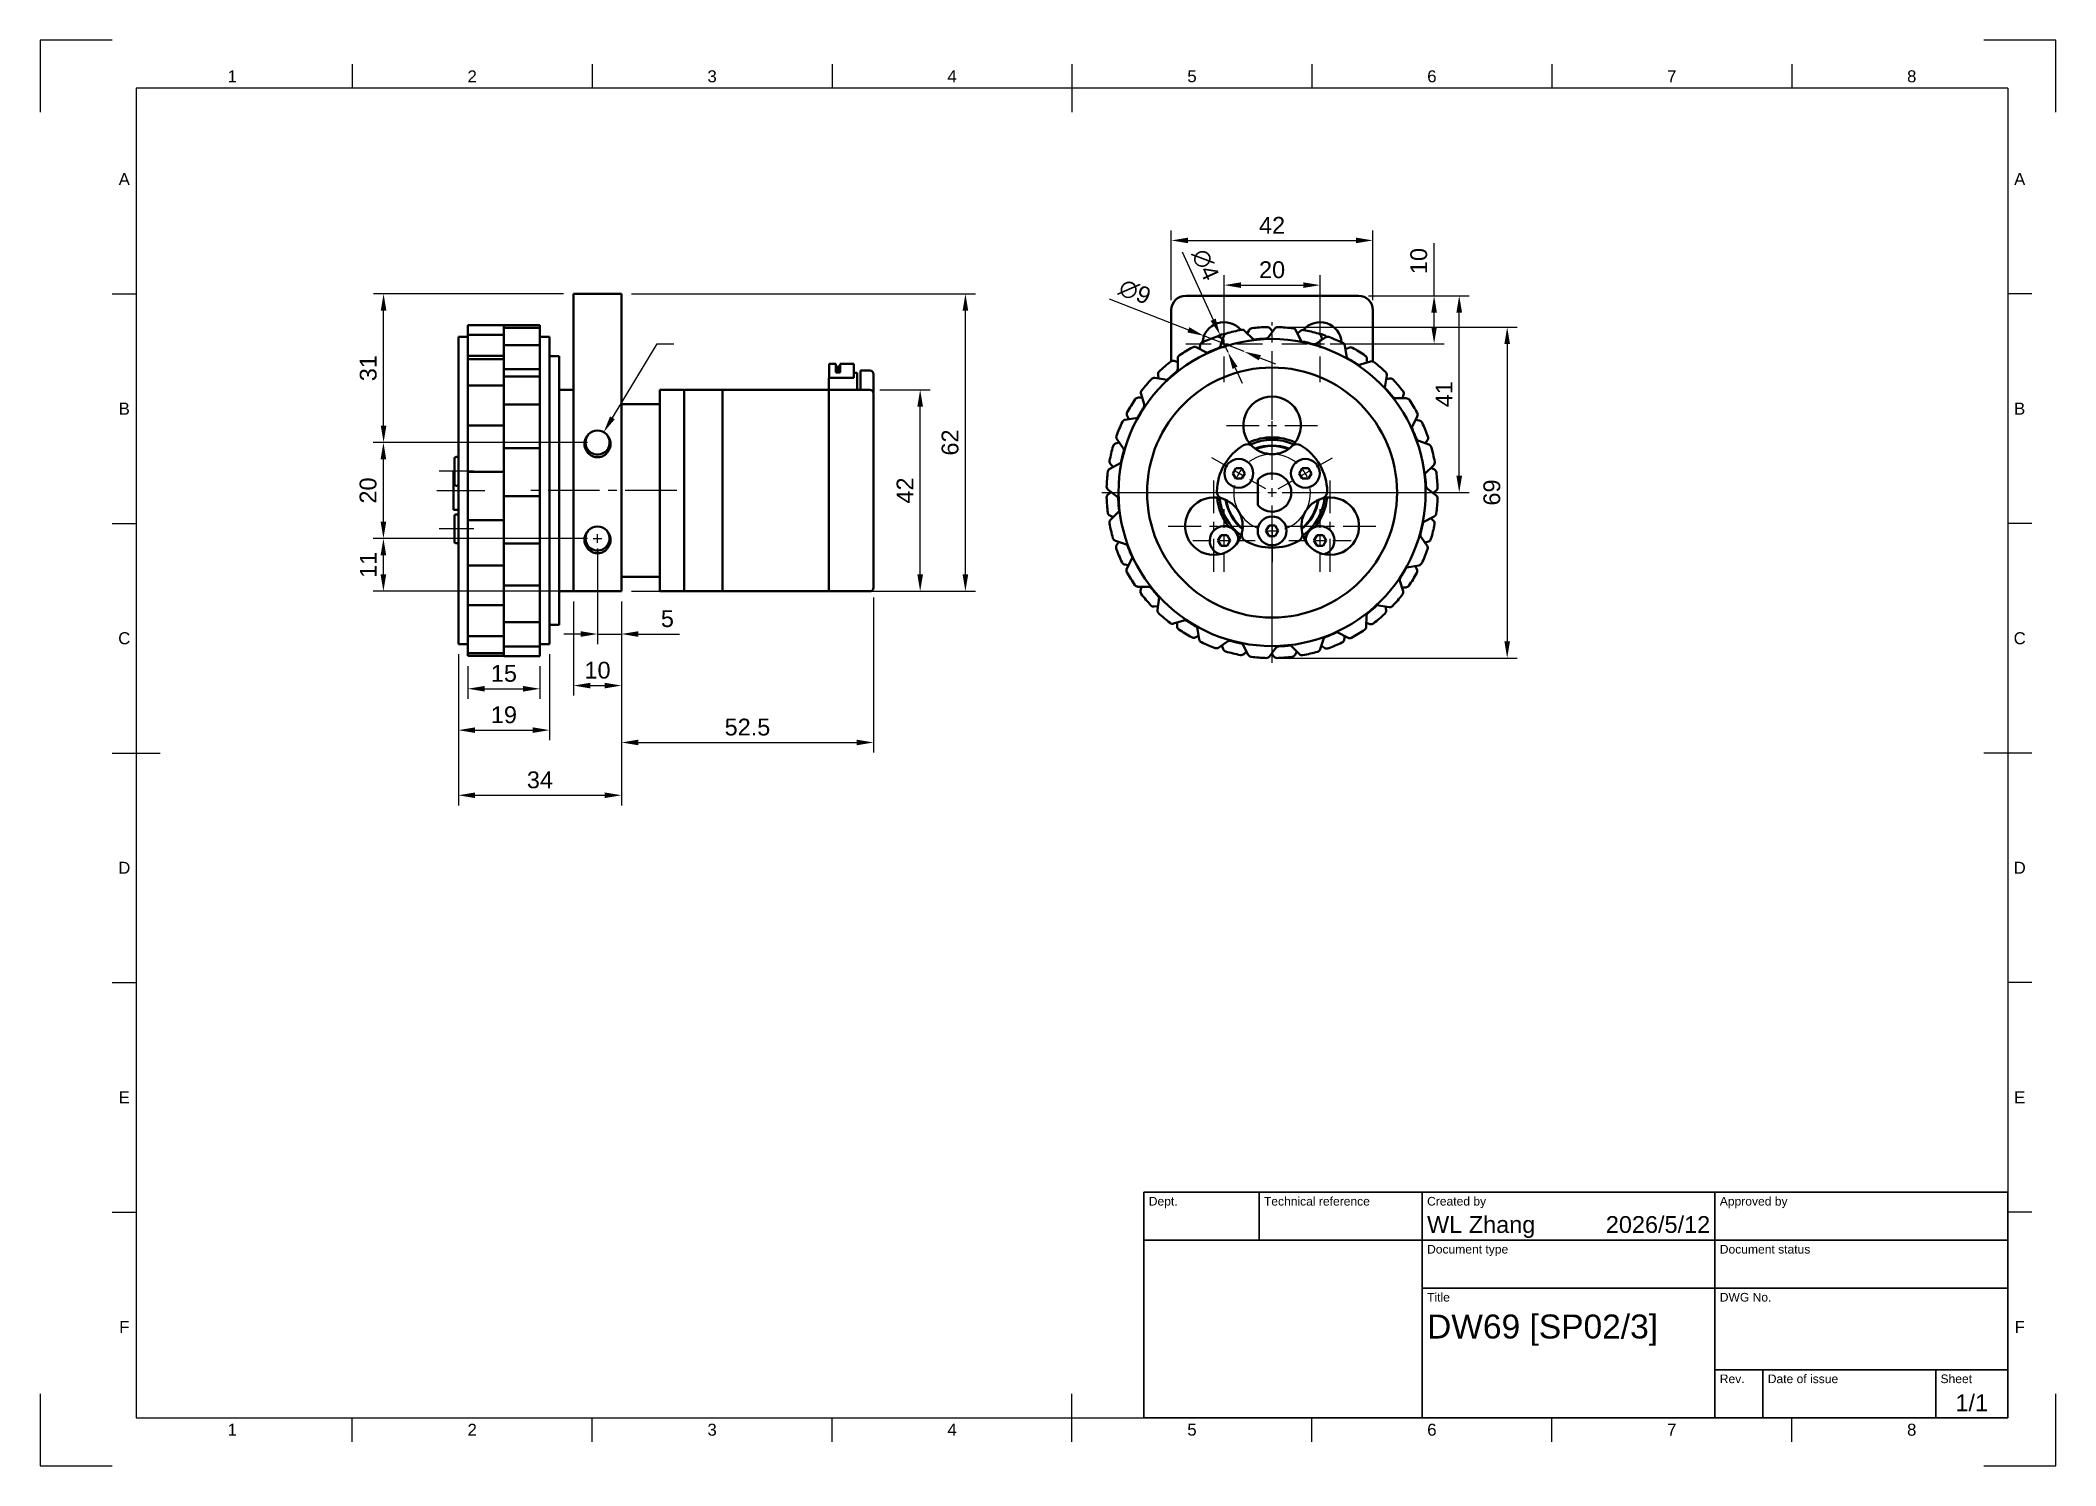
# Model space of a CAD drawing. Header units: millimetres. Extents: x 0 to 420, y 0 to 297.
import ezdxf
from ezdxf import colors
from ezdxf.entities.mleader import LeaderData, LeaderLine
from ezdxf.enums import TextEntityAlignment as Align
from ezdxf.math import Vec2, Vec3

# ---------------------------------------------------------------- set-up
doc = ezdxf.new("R2010")
doc.units = ezdxf.units.MM
doc.header["$LTSCALE"] = 0.75
doc.linetypes.add('CENTER2', pattern=[28.575, 19.05, -3.175, 3.175, -3.175])
for name, color, linetype, lineweight in [('BORDER', 7, 'Continuous', 25), ('FD_Dimensions', 7, 'Continuous', 25), ('Hole Notes', 7, 'Continuous', 25), ('Smart Centers', 7, 'CENTER2', 25), ('TITLEBLOCK', 7, 'Continuous', 35), ('Visible', 7, 'Continuous', 50)]:
    doc.layers.add(name, color=color, linetype=linetype, lineweight=lineweight)
doc.styles.add('FusionTitle', font='arial.ttf')
doc.styles.get("Standard").update_dxf_attribs({"font": 'arial.ttf'})
doc.dimstyles.new('Dim-ISO-25', dxfattribs={"dimtxt": 3.5, "dimasz": 3.5, "dimexe": 2.1, "dimexo": 2.1, "dimgap": 1.4, "dimtad": 1, "dimzin": 12, "dimdsep": 46, "dimtxsty": 'Standard', "dimcen": 0, "dimazin": 3, "dimtp": 0.1, "dimtm": 0.1, "dimtfac": 0.714286, "dimtmove": 0, "dimatfit": 3, "dimfxl": 1, "dimtzin": 12, "dimarcsym": 0})

msp = doc.modelspace()

# ---------------------------------------------------------------- blocks, each defined once
blk = doc.blocks.new('ISO_A3_SHEET')
at = {"layer": 'BORDER'}
for p, q in [((65, 292), (65, 287)), ((115, 292), (115, 287)), ((165, 292), (165, 287)), ((215, 292), (215, 282)), ((265, 292), (265, 287)), ((315, 292), (315, 287)), ((365, 292), (365, 287)), ((410, 287), (20, 287)), ((20, 287), (20, 10)), ((410, 287), (410, 10)), ((15, 244.16666), (20, 244.16666)), ((415, 244.16666), (410, 244.16666)), ((15, 196.33333), (20, 196.33333)), ((415, 196.33333), (410, 196.33333)), ((15, 148.5), (25, 148.5)), ((415, 148.5), (405, 148.5)), ((15, 100.66667), (20, 100.66667)), ((415, 100.66667), (410, 100.66667)), ((15, 52.83334), (20, 52.83334)), ((415, 52.83334), (410, 52.83334)), ((215, 5), (215, 15)), ((20, 10), (410, 10)), ((65, 5), (65, 10)), ((115, 5), (115, 10)), ((165, 5), (165, 10)), ((265, 5), (265, 10)), ((315, 5), (315, 10)), ((365, 5), (365, 10))]:
    blk.add_line(p, q, dxfattribs=at)
at = {"layer": 'Defpoints'}
for p, q in [((15, 297), (0, 297)), ((0, 297), (0, 282)), ((420, 297), (405, 297)), ((420, 282), (420, 297)), ((0, 15), (0, 0)), ((420, 0), (420, 15)), ((0, 0), (15, 0)), ((405, 0), (420, 0))]:
    blk.add_line(p, q, dxfattribs=at)
at = {"layer": 'BORDER', "style": 'FusionTitle'}
for s, p in [('1', (40, 289.5)), ('2', (90, 289.5)), ('3', (140, 289.5)), ('4', (190, 289.5)), ('5', (240, 289.5)), ('6', (290, 289.5)), ('7', (340, 289.5)), ('8', (390, 289.5)), ('A', (17.5, 268.08333)), ('A', (412.5, 268.08333)), ('B', (17.5, 220.25)), ('B', (412.5, 220.25)), ('C', (17.5, 172.41667)), ('C', (412.5, 172.41667)), ('D', (17.5, 124.58334)), ('D', (412.5, 124.58334)), ('E', (17.5, 76.75001)), ('E', (412.5, 76.75001)), ('F', (17.5, 28.91668)), ('F', (412.5, 28.91668)), ('1', (40, 7.5)), ('2', (90, 7.5)), ('3', (140, 7.5)), ('4', (190, 7.5)), ('5', (240, 7.5)), ('6', (290, 7.5)), ('7', (340, 7.5)), ('8', (390, 7.5))]:
    blk.add_text(s, height=2.5, dxfattribs=at).set_placement(p, align=Align.MIDDLE)
blk = doc.blocks.new('ISO_TITLEBLOCK')
at = {"layer": 'TITLEBLOCK'}
for p, q in [((0, 47), (-180, 47)), ((-180, 47), (-180, 0)), ((-156, 37), (-156, 47)), ((-122, 0), (-122, 47)), ((-61, 0), (-61, 47)), ((0, 0), (0, 47)), ((-180, 37), (0, 37)), ((-122, 27), (0, 27)), ((-61, 10), (0, 10)), ((-51, 0), (-51, 10)), ((-15, 0), (-15, 10)), ((-180, 0), (0, 0))]:
    blk.add_line(p, q, dxfattribs=at)
at = {"layer": 'TITLEBLOCK', "style": 'FusionTitle'}
for s, p in [('Dept.', (-179, 46)), ('Technical reference', (-155, 46)), ('Created by', (-121, 46)), ('Approved by', (-60, 46)), ('Document type', (-121, 36)), ('Document status', (-60, 36)), ('Title', (-121, 26)), ('DWG No.', (-60, 26)), ('Rev.', (-60, 9)), ('Date of issue', (-50, 9)), ('Sheet', (-14, 9))]:
    blk.add_text(s, height=1.8, dxfattribs=at).set_placement(p, align=Align.TOP_LEFT)
for tag, height, p in [('DEPT', 3.5, (-179, 42)), ('TECHNICAL_REFERENCE', 3.5, (-155, 42)), ('CREATED_BY', 3.5, (-121, 42)), ('APPROVED_BY', 3.5, (-60, 42)), ('DOCUMENT_TYPE', 3.5, (-121, 32)), ('DOCUMENT_STATUS', 3.5, (-60, 32)), ('TITLE_1', 5, (-121, 21.5)), ('TITLE_2', 5, (-121, 14)), ('TITLE_3', 5, (-121, 6.5)), ('DATE_OF_ISSUE', 3.5, (-50, 5))]:
    blk.add_attdef(tag, text='', height=height, dxfattribs=at).set_placement(p, align=Align.TOP_LEFT)
for tag, p in [('CREATED_DATE', (-62, 42)), ('APPROVED_DATE', (-0.99, 42))]:
    blk.add_attdef(tag, text='', height=3.5, dxfattribs=at).set_placement(p, align=Align.TOP_RIGHT)
for tag, height, p in [('DRAWING_NUMBER', 5, (-30.5, 19.75)), ('REV', 3.5, (-56, 4.85)), ('SHEET', 3.5, (-7.5, 4.85))]:
    blk.add_attdef(tag, text='', height=height, dxfattribs=at).set_placement(p, align=Align.TOP_CENTER)
blk = doc.blocks.new('*U5')
at = {"layer": 'Smart Centers', "color": 0, "ltscale": 0.75, "transparency": 16777216}
blk.add_line((3.6, 0), (-3.6, 0), dxfattribs=at)
blk = doc.blocks.new('*U6')
at = {"layer": 'Smart Centers', "color": 0, "ltscale": 0.75, "transparency": 16777216}
blk.add_line((-4, 0), (6, 0), dxfattribs=at)
blk = doc.blocks.new('*U7')
at = {"layer": 'Smart Centers', "color": 0, "ltscale": 0.75, "transparency": 16777216}
blk.add_line((27.5, 0), (-4.5, 0), dxfattribs=at)
blk = doc.blocks.new('*U8')
at = {"layer": 'Smart Centers', "color": 0, "ltscale": 0.75, "transparency": 16777216}
blk.add_line((3.6, 0), (-3.6, 0), dxfattribs=at)
blk = doc.blocks.new('*U9')
at = {"layer": 'Smart Centers', "color": 0, "linetype": 'Continuous', "ltscale": 0.75, "transparency": 16777216}
for p, q in [((-0.892969, 0), (0.892969, 0)), ((0, -0.892969), (0, 0.892969))]:
    blk.add_line(p, q, dxfattribs=at)
blk = doc.blocks.new('*D42')
at = {"layer": 'Defpoints', "color": 0, "transparency": 16777216}
for p in [(89.118974, 168.7147), (104.118974, 168.709154), (104.11645, 161.883086)]:
    blk.add_point(p, dxfattribs=at)
at = {"layer": 'FD_Dimensions', "color": 0, "lineweight": -2, "transparency": 16777216}
for p, q in [((89.118198, 166.614701), (89.115673, 159.788633)), ((104.118198, 166.609154), (104.115673, 159.783086)), ((92.61645, 161.887339), (100.61645, 161.88438))]:
    blk.add_line(p, q, dxfattribs=at)
at = {"layer": 'FD_Dimensions', "color": 0, "transparency": 16777216}
for points in [[(92.616665, 162.470672), (92.616234, 161.304005), (89.11645, 161.888633)], [(100.616666, 162.467714), (100.616234, 161.301047), (104.11645, 161.883086)]]:
    blk.add_solid(points, dxfattribs=at)
at = {"layer": 'FD_Dimensions', "color": 0, "transparency": 16777216, "insert": (96.617628, 165.072865), "char_height": 3.5, "attachment_point": 5, "rotation": 359.97880056}
blk.add_mtext('15', dxfattribs=at)
blk = doc.blocks.new('*D43')
at = {"layer": 'Defpoints', "color": 0, "transparency": 16777216}
for p in [(87.118974, 171.19375), (106.118974, 171.19375), (106.118974, 153.259408)]:
    blk.add_point(p, dxfattribs=at)
at = {"layer": 'FD_Dimensions', "color": 0, "lineweight": -2, "transparency": 16777216}
for p, q in [((87.118974, 169.09375), (87.118974, 151.159408)), ((106.118974, 169.09375), (106.118974, 151.159408)), ((90.618974, 153.259408), (102.618974, 153.259408))]:
    blk.add_line(p, q, dxfattribs=at)
at = {"layer": 'FD_Dimensions', "color": 0, "transparency": 16777216}
for points in [[(90.618974, 153.842741), (90.618974, 152.676074), (87.118974, 153.259408)], [(102.618974, 153.842741), (102.618974, 152.676074), (106.118974, 153.259408)]]:
    blk.add_solid(points, dxfattribs=at)
at = {"layer": 'FD_Dimensions', "color": 0, "transparency": 16777216, "insert": (96.618974, 156.446413), "char_height": 3.5, "attachment_point": 5}
blk.add_mtext('19', dxfattribs=at)
blk = doc.blocks.new('*D44')
at = {"layer": 'Defpoints', "color": 0, "transparency": 16777216}
for p in [(121.118974, 182.19375), (87.118974, 171.19375), (121.118974, 139.69375)]:
    blk.add_point(p, dxfattribs=at)
at = {"layer": 'FD_Dimensions', "color": 0, "lineweight": -2, "transparency": 16777216}
for p, q in [((121.118974, 180.09375), (121.118974, 137.59375)), ((87.118974, 169.09375), (87.118974, 137.59375)), ((90.618974, 139.69375), (117.618974, 139.69375))]:
    blk.add_line(p, q, dxfattribs=at)
at = {"layer": 'FD_Dimensions', "color": 0, "transparency": 16777216}
for points in [[(90.618974, 140.277083), (90.618974, 139.110416), (87.118974, 139.69375)], [(117.618974, 140.277083), (117.618974, 139.110416), (121.118974, 139.69375)]]:
    blk.add_solid(points, dxfattribs=at)
at = {"layer": 'FD_Dimensions', "color": 0, "transparency": 16777216, "insert": (104.118974, 142.881949), "char_height": 3.5, "attachment_point": 5}
blk.add_mtext('34', dxfattribs=at)
blk = doc.blocks.new('*D45')
at = {"layer": 'Defpoints', "color": 0, "transparency": 16777216}
for p in [(111.118974, 182.19375), (121.118974, 182.19375), (121.118974, 162.548366)]:
    blk.add_point(p, dxfattribs=at)
at = {"layer": 'FD_Dimensions', "color": 0, "lineweight": -2, "transparency": 16777216}
for p, q in [((111.118974, 180.09375), (111.118974, 160.448366)), ((121.118974, 180.09375), (121.118974, 160.448366)), ((114.618974, 162.548366), (117.618974, 162.548366))]:
    blk.add_line(p, q, dxfattribs=at)
at = {"layer": 'FD_Dimensions', "color": 0, "transparency": 16777216}
for points in [[(114.618974, 163.131699), (114.618974, 161.965033), (111.118974, 162.548366)], [(117.618974, 163.131699), (117.618974, 161.965033), (121.118974, 162.548366)]]:
    blk.add_solid(points, dxfattribs=at)
at = {"layer": 'FD_Dimensions', "color": 0, "transparency": 16777216, "insert": (116.118974, 165.735371), "char_height": 3.5, "attachment_point": 5}
blk.add_mtext('10', dxfattribs=at)
blk = doc.blocks.new('*D46')
at = {"layer": 'Defpoints', "color": 0, "transparency": 16777216}
for p in [(121.118974, 182.19375), (173.618974, 183.025458), (173.618974, 150.69375)]:
    blk.add_point(p, dxfattribs=at)
at = {"layer": 'FD_Dimensions', "color": 0, "lineweight": -2, "transparency": 16777216}
for p, q in [((173.618974, 180.925458), (173.618974, 148.59375)), ((121.118974, 180.09375), (121.118974, 148.59375)), ((124.618974, 150.69375), (170.118974, 150.69375))]:
    blk.add_line(p, q, dxfattribs=at)
at = {"layer": 'FD_Dimensions', "color": 0, "transparency": 16777216}
for points in [[(124.618974, 151.277083), (124.618974, 150.110416), (121.118974, 150.69375)], [(170.118974, 151.277083), (170.118974, 150.110416), (173.618974, 150.69375)]]:
    blk.add_solid(points, dxfattribs=at)
at = {"layer": 'FD_Dimensions', "color": 0, "transparency": 16777216, "insert": (147.368974, 153.880755), "char_height": 3.5, "attachment_point": 5}
blk.add_mtext('52.5', dxfattribs=at)
blk = doc.blocks.new('*D47')
at = {"layer": 'Defpoints', "color": 0, "transparency": 16777216}
for p in [(172.856974, 224.19375), (183.356974, 224.19375), (172.856974, 182.19375)]:
    blk.add_point(p, dxfattribs=at)
at = {"layer": 'FD_Dimensions', "color": 0, "lineweight": -2, "transparency": 16777216}
for p, q in [((174.956974, 224.19375), (185.456974, 224.19375)), ((183.356974, 185.69375), (183.356974, 220.69375)), ((174.956974, 182.19375), (185.456974, 182.19375))]:
    blk.add_line(p, q, dxfattribs=at)
at = {"layer": 'FD_Dimensions', "color": 0, "transparency": 16777216}
for points in [[(182.773641, 220.69375), (183.940307, 220.69375), (183.356974, 224.19375)], [(182.773641, 185.69375), (183.940307, 185.69375), (183.356974, 182.19375)]]:
    blk.add_solid(points, dxfattribs=at)
at = {"layer": 'FD_Dimensions', "color": 0, "transparency": 16777216, "insert": (180.199812, 203.19375), "char_height": 3.5, "attachment_point": 5, "rotation": 90}
blk.add_mtext('42', dxfattribs=at)
blk = doc.blocks.new('*D48')
at = {"layer": 'Defpoints', "color": 0, "transparency": 16777216}
for p in [(121.118974, 244.19375), (192.787778, 244.19375), (121.118974, 182.19375)]:
    blk.add_point(p, dxfattribs=at)
at = {"layer": 'FD_Dimensions', "color": 0, "lineweight": -2, "transparency": 16777216}
for p, q in [((123.218974, 244.19375), (194.887778, 244.19375)), ((192.787778, 185.69375), (192.787778, 240.69375)), ((123.218974, 182.19375), (194.887778, 182.19375))]:
    blk.add_line(p, q, dxfattribs=at)
at = {"layer": 'FD_Dimensions', "color": 0, "transparency": 16777216}
for points in [[(192.204445, 240.69375), (193.371111, 240.69375), (192.787778, 244.19375)], [(192.204445, 185.69375), (193.371111, 185.69375), (192.787778, 182.19375)]]:
    blk.add_solid(points, dxfattribs=at)
at = {"layer": 'FD_Dimensions', "color": 0, "transparency": 16777216, "insert": (189.600773, 213.19375), "char_height": 3.5, "attachment_point": 5, "rotation": 90}
blk.add_mtext('62', dxfattribs=at)
blk = doc.blocks.new('*D49')
at = {"layer": 'Defpoints', "color": 0, "transparency": 16777216}
for p in [(71.500216, 213.19375), (116.118974, 213.19375), (116.118974, 193.19375)]:
    blk.add_point(p, dxfattribs=at)
at = {"layer": 'FD_Dimensions', "color": 0, "lineweight": -2, "transparency": 16777216}
for p, q in [((114.018974, 213.19375), (69.400216, 213.19375)), ((71.500216, 196.69375), (71.500216, 209.69375)), ((114.018974, 193.19375), (69.400216, 193.19375))]:
    blk.add_line(p, q, dxfattribs=at)
at = {"layer": 'FD_Dimensions', "color": 0, "transparency": 16777216}
for points in [[(70.916883, 209.69375), (72.08355, 209.69375), (71.500216, 213.19375)], [(70.916883, 196.69375), (72.08355, 196.69375), (71.500216, 193.19375)]]:
    blk.add_solid(points, dxfattribs=at)
at = {"layer": 'FD_Dimensions', "color": 0, "transparency": 16777216, "insert": (68.313211, 203.19375), "char_height": 3.5, "attachment_point": 5, "rotation": 90}
blk.add_mtext('20', dxfattribs=at)
blk = doc.blocks.new('*D50')
at = {"layer": 'Defpoints', "color": 0, "transparency": 16777216}
for p in [(71.500216, 193.19375), (116.118974, 193.19375), (121.118974, 182.19375)]:
    blk.add_point(p, dxfattribs=at)
at = {"layer": 'FD_Dimensions', "color": 0, "lineweight": -2, "transparency": 16777216}
for p, q in [((114.018974, 193.19375), (69.400216, 193.19375)), ((71.500216, 185.69375), (71.500216, 189.69375)), ((119.018974, 182.19375), (69.400216, 182.19375))]:
    blk.add_line(p, q, dxfattribs=at)
at = {"layer": 'FD_Dimensions', "color": 0, "transparency": 16777216}
for points in [[(70.916883, 189.69375), (72.08355, 189.69375), (71.500216, 193.19375)], [(70.916883, 185.69375), (72.08355, 185.69375), (71.500216, 182.19375)]]:
    blk.add_solid(points, dxfattribs=at)
at = {"layer": 'FD_Dimensions', "color": 0, "transparency": 16777216, "insert": (68.343054, 187.69375), "char_height": 3.5, "attachment_point": 5, "rotation": 90}
blk.add_mtext('11', dxfattribs=at)
blk = doc.blocks.new('*D51')
at = {"layer": 'Defpoints', "color": 0, "transparency": 16777216}
for p in [(71.540171, 244.19375), (111.118974, 244.19375), (116.118974, 213.19375)]:
    blk.add_point(p, dxfattribs=at)
at = {"layer": 'FD_Dimensions', "color": 0, "lineweight": -2, "transparency": 16777216}
for p, q in [((109.018974, 244.19375), (69.440171, 244.19375)), ((71.540171, 216.69375), (71.540171, 240.69375)), ((114.018974, 213.19375), (69.440171, 213.19375))]:
    blk.add_line(p, q, dxfattribs=at)
at = {"layer": 'FD_Dimensions', "color": 0, "transparency": 16777216}
for points in [[(70.956838, 240.69375), (72.123505, 240.69375), (71.540171, 244.19375)], [(70.956838, 216.69375), (72.123505, 216.69375), (71.540171, 213.19375)]]:
    blk.add_solid(points, dxfattribs=at)
at = {"layer": 'FD_Dimensions', "color": 0, "transparency": 16777216, "insert": (68.351972, 228.69375), "char_height": 3.5, "attachment_point": 5, "rotation": 90}
blk.add_mtext('31', dxfattribs=at)
blk = doc.blocks.new('*D52')
at = {"layer": 'Defpoints', "color": 0, "transparency": 16777216}
for p in [(116.118974, 193.19375), (121.118974, 182.19375), (121.118974, 173.289524)]:
    blk.add_point(p, dxfattribs=at)
at = {"layer": 'FD_Dimensions', "color": 0, "lineweight": -2, "transparency": 16777216}
for p, q in [((116.118974, 191.09375), (116.118974, 171.189524)), ((121.118974, 180.09375), (121.118974, 171.189524)), ((112.618974, 173.289524), (109.118974, 173.289524)), ((116.118974, 173.289524), (121.118974, 173.289524)), ((124.618974, 173.289524), (133.239574, 173.289524))]:
    blk.add_line(p, q, dxfattribs=at)
at = {"layer": 'FD_Dimensions', "color": 0, "transparency": 16777216}
for points in [[(112.618974, 173.872858), (112.618974, 172.706191), (116.118974, 173.289524)], [(124.618974, 173.872858), (124.618974, 172.706191), (121.118974, 173.289524)]]:
    blk.add_solid(points, dxfattribs=at)
at = {"layer": 'FD_Dimensions', "color": 0, "transparency": 16777216, "insert": (130.679274, 176.469368), "char_height": 3.5, "attachment_point": 5}
blk.add_mtext('5', dxfattribs=at)
blk = doc.blocks.new('*U21')
at = {"layer": 'Smart Centers', "color": 0, "linetype": 'Continuous', "ltscale": 0.75, "transparency": 16777216}
blk.add_line((6.15487, 3.553516), (7.701537, 4.446484), dxfattribs=at)
at = {"layer": 'Smart Centers', "color": 0, "ltscale": 0.75, "transparency": 16777216}
for p, q in [((9.248204, 5.339453), (12.557368, 7.25)), ((1.299038, 0.75), (4.608202, 2.660547))]:
    blk.add_line(p, q, dxfattribs=at)
at = {"layer": 'Smart Centers', "color": 0, "linetype": 'Continuous', "ltscale": 0.75, "transparency": 16777216}
blk.add_arc((0, 0), 8, 23.601258, 36.398742, dxfattribs=at)
blk = doc.blocks.new('*U22')
at = {"layer": 'Smart Centers', "color": 0, "linetype": 'Continuous', "ltscale": 0.75, "transparency": 16777216}
blk.add_line((0, -7.107031), (0, -8.892969), dxfattribs=at)
at = {"layer": 'Smart Centers', "color": 0, "ltscale": 0.75, "transparency": 16777216}
blk.add_line((0, -10.678906), (0, -14.5), dxfattribs=at)
at = {"layer": 'Smart Centers', "color": 0, "linetype": 'Continuous', "ltscale": 0.75, "transparency": 16777216}
blk.add_arc((0, 0), 8, 263.601258, 276.398742, dxfattribs=at)
blk = doc.blocks.new('*U23')
at = {"layer": 'Smart Centers', "color": 0, "ltscale": 0.75, "transparency": 16777216}
for p, q in [((-9.248204, 5.339453), (-12.557368, 7.25)), ((-1.299038, 0.75), (-4.608202, 2.660547))]:
    blk.add_line(p, q, dxfattribs=at)
at = {"layer": 'Smart Centers', "color": 0, "linetype": 'Continuous', "ltscale": 0.75, "transparency": 16777216}
blk.add_line((-6.15487, 3.553516), (-7.701537, 4.446484), dxfattribs=at)
blk.add_arc((0, 0), 8, 143.601258, 156.398742, dxfattribs=at)
blk = doc.blocks.new('*U24')
at = {"layer": 'Smart Centers', "color": 0, "ltscale": 0.75, "transparency": 16777216}
for p, q in [((0, 2.678906), (0, 11.5)), ((-11.5, 0), (-2.678906, 0)), ((2.678906, 0), (11.5, 0)), ((0, -5.321094), (0, -2.678906))]:
    blk.add_line(p, q, dxfattribs=at)
at = {"layer": 'Smart Centers', "color": 0, "linetype": 'Continuous', "ltscale": 0.75, "transparency": 16777216}
for p, q in [((-0.892969, 0), (0.892969, 0)), ((0, -0.892969), (0, 0.892969))]:
    blk.add_line(p, q, dxfattribs=at)
blk = doc.blocks.new('*U25')
at = {"layer": 'Smart Centers', "color": 0, "ltscale": 0.75, "transparency": 16777216}
for start, end in [(49.277, 130.723), (169.277, 250.723), (289.277, 10.723)]:
    blk.add_arc((0, 0), 8, start, end, dxfattribs=at)
for name in ['*U24', '*U23', '*U21', '*U22']:
    blk.add_blockref(name, (0, 0), dxfattribs=at)
blk = doc.blocks.new('*U26')
at = {"layer": 'Smart Centers', "color": 0, "ltscale": 0.75, "transparency": 16777216}
for p, q in [((0, 2.678906), (0, 6.5)), ((-6.5, 0), (-2.678906, 0)), ((2.678906, 0), (6.5, 0)), ((0, -6.5), (0, -2.678906))]:
    blk.add_line(p, q, dxfattribs=at)
at = {"layer": 'Smart Centers', "color": 0, "linetype": 'Continuous', "ltscale": 0.75, "transparency": 16777216}
for p, q in [((-0.892969, 0), (0.892969, 0)), ((0, -0.892969), (0, 0.892969))]:
    blk.add_line(p, q, dxfattribs=at)
blk = doc.blocks.new('*U27')
at = {"layer": 'Smart Centers', "color": 0, "ltscale": 0.75, "transparency": 16777216}
for p, q in [((0, 2.678906), (0, 6.5)), ((-6.5, 0), (-2.678906, 0)), ((2.678906, 0), (6.5, 0)), ((0, -6.5), (0, -2.678906))]:
    blk.add_line(p, q, dxfattribs=at)
at = {"layer": 'Smart Centers', "color": 0, "linetype": 'Continuous', "ltscale": 0.75, "transparency": 16777216}
for p, q in [((-0.892969, 0), (0.892969, 0)), ((0, -0.892969), (0, 0.892969))]:
    blk.add_line(p, q, dxfattribs=at)
blk = doc.blocks.new('*U28')
at = {"layer": 'Smart Centers', "color": 0, "ltscale": 0.75, "transparency": 16777216}
for p, q in [((0, 2.678906), (0, 35.5)), ((-35.5, 0), (-2.678906, 0)), ((2.678906, 0), (35.5, 0)), ((0, -35.5), (0, -2.678906))]:
    blk.add_line(p, q, dxfattribs=at)
at = {"layer": 'Smart Centers', "color": 0, "linetype": 'Continuous', "ltscale": 0.75, "transparency": 16777216}
for p, q in [((-0.892969, 0), (0.892969, 0)), ((0, -0.892969), (0, 0.892969))]:
    blk.add_line(p, q, dxfattribs=at)
blk = doc.blocks.new('*U29')
at = {"layer": 'Smart Centers', "color": 0, "ltscale": 0.75, "transparency": 16777216}
for p, q in [((0, 2.678906), (0, 8)), ((-8, 0), (-2.678906, 0)), ((2.678906, 0), (8, 0)), ((0, -8), (0, -2.678906))]:
    blk.add_line(p, q, dxfattribs=at)
at = {"layer": 'Smart Centers', "color": 0, "linetype": 'Continuous', "ltscale": 0.75, "transparency": 16777216}
for p, q in [((-0.892969, 0), (0.892969, 0)), ((0, -0.892969), (0, 0.892969))]:
    blk.add_line(p, q, dxfattribs=at)
blk = doc.blocks.new('*U30')
at = {"layer": 'Smart Centers', "color": 0, "ltscale": 0.75, "transparency": 16777216}
for p, q in [((0, 2.678906), (0, 8)), ((-8, 0), (-2.678906, 0)), ((2.678906, 0), (8, 0)), ((0, -8), (0, -2.678906))]:
    blk.add_line(p, q, dxfattribs=at)
at = {"layer": 'Smart Centers', "color": 0, "linetype": 'Continuous', "ltscale": 0.75, "transparency": 16777216}
for p, q in [((-0.892969, 0), (0.892969, 0)), ((0, -0.892969), (0, 0.892969))]:
    blk.add_line(p, q, dxfattribs=at)
blk = doc.blocks.new('*U31')
at = {"layer": 'Smart Centers', "color": 0, "ltscale": 0.75, "transparency": 16777216}
for p, q in [((0, 2.678906), (0, 29.55)), ((-29.55, 0), (-2.678906, 0)), ((2.678906, 0), (29.55, 0)), ((0, -29.55), (0, -2.678906))]:
    blk.add_line(p, q, dxfattribs=at)
at = {"layer": 'Smart Centers', "color": 0, "linetype": 'Continuous', "ltscale": 0.75, "transparency": 16777216}
for p, q in [((-0.892969, 0), (0.892969, 0)), ((0, -0.892969), (0, 0.892969))]:
    blk.add_line(p, q, dxfattribs=at)
blk = doc.blocks.new('*U32')
at = {"layer": 'Smart Centers', "color": 0, "ltscale": 0.75, "transparency": 16777216}
for p, q in [((0, 2.678906), (0, 9.5)), ((-9.5, 0), (-2.678906, 0)), ((2.678906, 0), (9.5, 0)), ((0, -9.5), (0, -2.678906))]:
    blk.add_line(p, q, dxfattribs=at)
at = {"layer": 'Smart Centers', "color": 0, "linetype": 'Continuous', "ltscale": 0.75, "transparency": 16777216}
for p, q in [((-0.892969, 0), (0.892969, 0)), ((0, -0.892969), (0, 0.892969))]:
    blk.add_line(p, q, dxfattribs=at)
blk = doc.blocks.new('*U33')
at = {"layer": 'Smart Centers', "color": 0, "ltscale": 0.75, "transparency": 16777216}
for p, q in [((0, 2.678906), (0, 9.5)), ((-9.5, 0), (-2.678906, 0)), ((2.678906, 0), (9.5, 0)), ((0, -9.5), (0, -2.678906))]:
    blk.add_line(p, q, dxfattribs=at)
at = {"layer": 'Smart Centers', "color": 0, "linetype": 'Continuous', "ltscale": 0.75, "transparency": 16777216}
for p, q in [((-0.892969, 0), (0.892969, 0)), ((0, -0.892969), (0, 0.892969))]:
    blk.add_line(p, q, dxfattribs=at)
blk = doc.blocks.new('*U34')
at = {"layer": 'Smart Centers', "color": 0, "ltscale": 0.75, "transparency": 16777216}
for p, q in [((0, 2.678906), (0, 9.5)), ((-9.5, 0), (-2.678906, 0)), ((2.678906, 0), (9.5, 0)), ((0, -9.5), (0, -2.678906))]:
    blk.add_line(p, q, dxfattribs=at)
at = {"layer": 'Smart Centers', "color": 0, "linetype": 'Continuous', "ltscale": 0.75, "transparency": 16777216}
for p, q in [((-0.892969, 0), (0.892969, 0)), ((0, -0.892969), (0, 0.892969))]:
    blk.add_line(p, q, dxfattribs=at)
blk = doc.blocks.new('*D53')
at = {"layer": 'Defpoints', "color": 0, "transparency": 16777216}
for p in [(245.867174, 235.591269), (247.52692, 231.951868)]:
    blk.add_point(p, dxfattribs=at)
at = {"layer": 'FD_Dimensions', "color": 0, "lineweight": -2, "transparency": 16777216}
for p, q in [((237.962912, 252.9233), (244.414895, 238.775745)), ((247.52692, 231.951868), (245.867174, 235.591269)), ((248.979198, 228.767391), (250.431476, 225.582915))]:
    blk.add_line(p, q, dxfattribs=at)
at = {"layer": 'FD_Dimensions', "color": 0, "transparency": 16777216}
for points in [[(244.945641, 239.017791), (243.884149, 238.533699), (245.867174, 235.591269)], [(249.509944, 229.009438), (248.448452, 228.525345), (247.52692, 231.951868)]]:
    blk.add_solid(points, dxfattribs=at)
at = {"layer": 'FD_Dimensions', "color": 0, "transparency": 16777216, "insert": (242.795649, 250.24295), "char_height": 3.5, "attachment_point": 5, "rotation": 294.51535258}
blk.add_mtext('∅4', dxfattribs=at)
blk = doc.blocks.new('*D54')
at = {"layer": 'Defpoints', "color": 0, "transparency": 16777216}
for p in [(242.506298, 235.410966), (250.887796, 232.132171)]:
    blk.add_point(p, dxfattribs=at)
at = {"layer": 'FD_Dimensions', "color": 0, "lineweight": -2, "transparency": 16777216}
for p, q in [((222.759493, 243.135806), (239.246827, 236.686053)), ((250.887796, 232.132171), (242.506298, 235.410966)), ((254.147267, 230.857084), (257.406738, 229.581997))]:
    blk.add_line(p, q, dxfattribs=at)
at = {"layer": 'FD_Dimensions', "color": 0, "transparency": 16777216}
for points in [[(239.459341, 237.229298), (239.034312, 236.142808), (242.506298, 235.410966)], [(254.359781, 231.400329), (253.934752, 230.313838), (250.887796, 232.132171)]]:
    blk.add_solid(points, dxfattribs=at)
at = {"layer": 'FD_Dimensions', "color": 0, "transparency": 16777216, "insert": (228.104814, 244.572041), "char_height": 3.5, "attachment_point": 5, "rotation": 338.63482703}
blk.add_mtext('∅9', dxfattribs=at)
blk = doc.blocks.new('*D55')
at = {"layer": 'Defpoints', "color": 0, "transparency": 16777216}
for p in [(266.697047, 245.987731), (246.697047, 233.771568), (266.697047, 233.771568)]:
    blk.add_point(p, dxfattribs=at)
at = {"layer": 'FD_Dimensions', "color": 0, "lineweight": -2, "transparency": 16777216}
for p, q in [((246.697047, 235.871568), (246.697047, 248.087731)), ((266.697047, 235.871568), (266.697047, 248.087731)), ((250.197047, 245.987731), (263.197047, 245.987731))]:
    blk.add_line(p, q, dxfattribs=at)
at = {"layer": 'FD_Dimensions', "color": 0, "transparency": 16777216}
for points in [[(250.197047, 246.571064), (250.197047, 245.404397), (246.697047, 245.987731)], [(263.197047, 246.571064), (263.197047, 245.404397), (266.697047, 245.987731)]]:
    blk.add_solid(points, dxfattribs=at)
at = {"layer": 'FD_Dimensions', "color": 0, "transparency": 16777216, "insert": (256.697047, 249.174736), "char_height": 3.5, "attachment_point": 5}
blk.add_mtext('20', dxfattribs=at)
blk = doc.blocks.new('*D56')
at = {"layer": 'Defpoints', "color": 0, "transparency": 16777216}
for p in [(277.697047, 255.302023), (235.697047, 240.771568), (277.697047, 240.771568)]:
    blk.add_point(p, dxfattribs=at)
at = {"layer": 'FD_Dimensions', "color": 0, "lineweight": -2, "transparency": 16777216}
for p, q in [((235.697047, 242.871568), (235.697047, 257.402023)), ((277.697047, 242.871568), (277.697047, 257.402023)), ((239.197047, 255.302023), (274.197047, 255.302023))]:
    blk.add_line(p, q, dxfattribs=at)
at = {"layer": 'FD_Dimensions', "color": 0, "transparency": 16777216}
for points in [[(239.197047, 255.885357), (239.197047, 254.71869), (235.697047, 255.302023)], [(274.197047, 255.885357), (274.197047, 254.71869), (277.697047, 255.302023)]]:
    blk.add_solid(points, dxfattribs=at)
at = {"layer": 'FD_Dimensions', "color": 0, "transparency": 16777216, "insert": (256.697047, 258.459186), "char_height": 3.5, "attachment_point": 5}
blk.add_mtext('42', dxfattribs=at)
blk = doc.blocks.new('*D57')
at = {"layer": 'Defpoints', "color": 0, "transparency": 16777216}
for p in [(255.654047, 237.255799), (255.480718, 168.293016), (305.694835, 168.293016)]:
    blk.add_point(p, dxfattribs=at)
at = {"layer": 'FD_Dimensions', "color": 0, "lineweight": -2, "transparency": 16777216}
for p, q in [((257.754047, 237.255799), (307.794835, 237.255799)), ((305.694835, 233.755799), (305.694835, 171.793016)), ((257.580718, 168.293016), (307.794835, 168.293016))]:
    blk.add_line(p, q, dxfattribs=at)
at = {"layer": 'FD_Dimensions', "color": 0, "transparency": 16777216}
for points in [[(305.111502, 233.755799), (306.278168, 233.755799), (305.694835, 237.255799)], [(305.111502, 171.793016), (306.278168, 171.793016), (305.694835, 168.293016)]]:
    blk.add_solid(points, dxfattribs=at)
at = {"layer": 'FD_Dimensions', "color": 0, "transparency": 16777216, "insert": (302.50783, 202.774407), "char_height": 3.5, "attachment_point": 5, "rotation": 90}
blk.add_mtext('69', dxfattribs=at)
blk = doc.blocks.new('*D58')
at = {"layer": 'Defpoints', "color": 0, "transparency": 16777216}
for p in [(274.697047, 243.771568), (295.697047, 243.771568), (256.697047, 202.771568)]:
    blk.add_point(p, dxfattribs=at)
at = {"layer": 'FD_Dimensions', "color": 0, "lineweight": -2, "transparency": 16777216}
for p, q in [((276.797047, 243.771568), (297.797047, 243.771568)), ((295.697047, 206.271568), (295.697047, 240.271568)), ((258.797047, 202.771568), (297.797047, 202.771568))]:
    blk.add_line(p, q, dxfattribs=at)
at = {"layer": 'FD_Dimensions', "color": 0, "transparency": 16777216}
for points in [[(295.113714, 240.271568), (296.28038, 240.271568), (295.697047, 243.771568)], [(295.113714, 206.271568), (296.28038, 206.271568), (295.697047, 202.771568)]]:
    blk.add_solid(points, dxfattribs=at)
at = {"layer": 'FD_Dimensions', "color": 0, "transparency": 16777216, "insert": (292.539885, 223.271568), "char_height": 3.5, "attachment_point": 5, "rotation": 90}
blk.add_mtext('41', dxfattribs=at)
blk = doc.blocks.new('*D59')
at = {"layer": 'Defpoints', "color": 0, "transparency": 16777216}
for p in [(274.697047, 243.771568), (290.462935, 243.771568), (266.697047, 233.771568)]:
    blk.add_point(p, dxfattribs=at)
at = {"layer": 'FD_Dimensions', "color": 0, "lineweight": -2, "transparency": 16777216}
for p, q in [((290.462935, 243.771568), (290.462935, 254.743806)), ((276.797047, 243.771568), (292.562935, 243.771568)), ((290.462935, 237.271568), (290.462935, 240.271568)), ((268.797047, 233.771568), (292.562935, 233.771568))]:
    blk.add_line(p, q, dxfattribs=at)
at = {"layer": 'FD_Dimensions', "color": 0, "transparency": 16777216}
for points in [[(289.879602, 240.271568), (291.046268, 240.271568), (290.462935, 243.771568)], [(289.879602, 237.271568), (291.046268, 237.271568), (290.462935, 233.771568)]]:
    blk.add_solid(points, dxfattribs=at)
at = {"layer": 'FD_Dimensions', "color": 0, "transparency": 16777216, "insert": (287.27593, 251.007687), "char_height": 3.5, "attachment_point": 5, "rotation": 90}
blk.add_mtext('10', dxfattribs=at)

# ---------------------------------------------------------------- dimensions: what is measured, and where the dimension line sits
at = {"layer": 'FD_Dimensions'}
for base, p1, p2, picture, middle in [((277.697, 255.302), (235.697, 240.772), (277.697, 240.772), '*D56', (256.697, 258.459)), ((266.697, 245.988), (246.697, 233.772), (266.697, 233.772), '*D55', (256.697, 249.175)), ((121.119, 173.29), (116.119, 193.194), (121.119, 182.194), '*D52', (130.679, 176.469)), ((121.119, 139.694), (87.119, 171.194), (121.119, 182.194), '*D44', (104.119, 142.882)), ((173.619, 150.694), (121.119, 182.194), (173.619, 183.025), '*D46', (147.369, 153.881))]:
    dim = msp.add_linear_dim(base=base, p1=p1, p2=p2, dimstyle='Dim-ISO-25', override={"dimlfac": 1, "dimclrd": 0, "dimclre": 0}, dxfattribs=at)
    dim.commit()
    dim.dimension.update_dxf_attribs({"geometry": picture, "text_midpoint": middle})
for p1, p2, picture, middle in [((247.527, 231.952), (245.867, 235.591), '*D53', (239.807, 248.88)), ((250.888, 232.132), (242.506, 235.411), '*D54', (226.908, 241.513))]:
    dim = msp.add_diameter_dim_2p(p1=p1, p2=p2, dimstyle='Dim-ISO-25', override={"dimlfac": 1, "dimclrd": 0, "dimclre": 0}, dxfattribs=at)
    dim.commit()
    dim.dimension.update_dxf_attribs({"geometry": picture, "text_midpoint": middle, "dimtype": 163})
dim = msp.add_linear_dim(base=(290.463, 243.772), p1=(266.697, 233.772), p2=(274.697, 243.772), angle=90, dimstyle='Dim-ISO-25', override={"dimlfac": 1}, dxfattribs=at)
dim.commit()
dim.dimension.update_dxf_attribs({"geometry": '*D59', "text_midpoint": (290.463, 251.008), "dimtype": 160})
for base, p1, p2, picture, middle in [((71.54, 244.194), (116.119, 213.194), (111.119, 244.194), '*D51', (68.352, 228.694)), ((192.788, 244.194), (121.119, 182.194), (121.119, 244.194), '*D48', (189.601, 213.194)), ((295.697, 243.772), (256.697, 202.772), (274.697, 243.772), '*D58', (292.54, 223.272)), ((183.357, 224.194), (172.857, 182.194), (172.857, 224.194), '*D47', (180.2, 203.194)), ((71.5, 213.194), (116.119, 193.194), (116.119, 213.194), '*D49', (68.313, 203.194)), ((71.5, 193.194), (121.119, 182.194), (116.119, 193.194), '*D50', (68.343, 187.694))]:
    dim = msp.add_linear_dim(base=base, p1=p1, p2=p2, angle=90, dimstyle='Dim-ISO-25', override={"dimlfac": 1, "dimclrd": 0, "dimclre": 0}, dxfattribs=at)
    dim.commit()
    dim.dimension.update_dxf_attribs({"geometry": picture, "text_midpoint": middle})
dim = msp.add_linear_dim(base=(305.695, 168.293), p1=(255.654, 237.256), p2=(255.481, 168.293), angle=90, text='69', dimstyle='Dim-ISO-25', override={"dimlfac": 1, "dimclrd": 0, "dimclre": 0}, dxfattribs=at)
dim.commit()
dim.dimension.update_dxf_attribs({"geometry": '*D57', "text_midpoint": (302.508, 202.774)})
dim = msp.add_linear_dim(base=(121.119, 162.548), p1=(111.119, 182.194), p2=(121.119, 182.194), dimstyle='Dim-ISO-25', override={"dimlfac": 1}, dxfattribs=at)
dim.commit()
dim.dimension.update_dxf_attribs({"geometry": '*D45', "text_midpoint": (116.119, 162.548), "dimtype": 160})
for p1, p2, distance, picture, middle in [((87.119, 171.194), (106.119, 171.194), -17.934, '*D43', (96.619, 156.446)), ((89.119, 168.715), (104.119, 168.709), -6.826, '*D42', (96.618, 165.073))]:
    dim = msp.add_aligned_dim(p1=p1, p2=p2, distance=distance, dimstyle='Dim-ISO-25', override={"dimlfac": 1, "dimclrd": 0, "dimclre": 0}, dxfattribs=at)
    dim.commit()
    dim.dimension.update_dxf_attribs({"geometry": picture, "text_midpoint": middle})

# ---------------------------------------------------------------- linework, layer by layer
at = {"layer": 'Visible', "extrusion": (0, 1, 0)}
for p, q in [((111.119, 241.194), (111.119, 244.194)), ((121.119, 244.194), (111.119, 244.194)), ((121.119, 244.194), (121.119, 241.194)), ((274.697, 243.772), (238.697, 243.772)), ((111.119, 203.194), (111.119, 241.194)), ((121.119, 185.194), (121.119, 241.194)), ((235.697, 240.772), (235.697, 230.13)), ((277.697, 230.082), (277.697, 240.772)), ((89.119, 237.673), (89.119, 237.672)), ((89.119, 237.673), (96.619, 237.673)), ((89.119, 237.672), (89.119, 237.417)), ((89.119, 237.417), (89.119, 236.991)), ((89.119, 236.991), (89.119, 235.657)), ((89.119, 235.657), (89.119, 235.609)), ((89.119, 235.657), (96.619, 235.657)), ((89.119, 235.609), (89.119, 234.393)), ((96.619, 237.673), (96.619, 237.678)), ((96.619, 237.678), (104.119, 237.678)), ((96.619, 237.672), (96.619, 237.673)), ((96.619, 237.417), (96.619, 237.672)), ((96.619, 237.072), (96.619, 237.417)), ((96.619, 237.058), (96.619, 237.072)), ((96.619, 237.072), (104.119, 237.072)), ((96.619, 236.313), (96.619, 237.058)), ((96.619, 235.797), (96.619, 236.313)), ((96.619, 235.797), (96.619, 235.657)), ((96.619, 235.609), (96.619, 235.657)), ((96.619, 234.393), (96.619, 235.609)), ((104.119, 237.353), (104.119, 237.678)), ((104.119, 237.353), (104.119, 237.072)), ((104.119, 237.058), (104.119, 237.072)), ((104.119, 236.313), (104.119, 237.058)), ((104.119, 235.797), (104.119, 236.313)), ((104.119, 235.797), (104.119, 233.463)), ((245.957, 233.341), (246.662, 235.425)), ((250.983, 236.452), (252.822, 234.637)), ((251.534, 235.908), (251.893, 236.593)), ((255.93, 235.164), (257.243, 236.928)), ((256.322, 236.931), (256.781, 236.308)), ((261.671, 236.569), (262.859, 234.275)), ((262.026, 235.882), (262.58, 236.422)), ((266.896, 235.375), (267.14, 234.64)), ((87.119, 235.194), (87.119, 171.194)), ((87.119, 235.194), (89.119, 235.194)), ((89.119, 234.393), (89.119, 233.8)), ((89.119, 233.8), (89.119, 231.251)), ((89.119, 231.251), (89.119, 230.542)), ((89.119, 231.251), (96.619, 231.251)), ((96.619, 233.8), (96.619, 234.393)), ((96.619, 233.8), (96.619, 233.463)), ((96.619, 233.362), (96.619, 233.463)), ((96.619, 233.463), (104.119, 233.463)), ((96.619, 231.705), (96.619, 233.362)), ((96.619, 231.049), (96.619, 231.705)), ((96.619, 231.049), (96.619, 230.542)), ((106.119, 235.194), (104.119, 235.194)), ((104.119, 233.362), (104.119, 233.463)), ((104.119, 231.705), (104.119, 233.362)), ((104.119, 231.049), (104.119, 231.705)), ((104.119, 231.049), (104.119, 228.466)), ((106.119, 171.194), (106.119, 235.194)), ((106.119, 231.194), (108.119, 231.194)), ((108.119, 175.194), (108.119, 231.194)), ((240.855, 233.037), (243.165, 231.88)), ((241.547, 232.691), (241.677, 233.454)), ((245.785, 235.143), (246.414, 234.692)), ((265.977, 233.815), (267.772, 235.088)), ((271.871, 233.378), (272.292, 230.829)), ((271.997, 232.614), (272.691, 232.957)), ((89.119, 230.542), (89.119, 230.373)), ((89.119, 230.542), (96.619, 230.542)), ((89.119, 230.373), (89.119, 228.315)), ((89.119, 228.315), (89.119, 227.613)), ((89.119, 227.613), (89.119, 225.059)), ((96.619, 230.373), (96.619, 230.542)), ((96.619, 228.315), (96.619, 230.373)), ((96.619, 228.466), (104.119, 228.466)), ((96.619, 227.613), (96.619, 228.315)), ((96.619, 227.613), (96.619, 226.968)), ((96.619, 226.714), (96.619, 226.968)), ((96.619, 226.968), (104.119, 226.968)), ((104.119, 226.968), (104.119, 228.466)), ((104.119, 226.714), (104.119, 226.968)), ((164.369, 229.594), (165.769, 229.594)), ((164.369, 229.594), (164.369, 226.694)), ((165.769, 227.794), (165.769, 229.594)), ((166.719, 227.794), (165.769, 227.794)), ((166.169, 229.094), (166.069, 228.819)), ((166.069, 228.819), (166.469, 228.819)), ((166.069, 227.794), (166.069, 228.819)), ((166.369, 229.094), (166.169, 229.094)), ((166.369, 229.094), (166.469, 228.819)), ((166.469, 227.794), (166.469, 228.819)), ((166.719, 229.594), (169.519, 229.594)), ((166.719, 229.594), (166.719, 227.794)), ((169.519, 227.694), (169.519, 229.594)), ((169.519, 227.694), (170.219, 227.694)), ((169.519, 226.694), (169.519, 227.694)), ((170.219, 224.194), (170.219, 227.694)), ((172.859, 228.194), (170.919, 228.194)), ((170.919, 227.434), (170.919, 228.194)), ((170.919, 224.394), (170.919, 227.434)), ((173.619, 223.632), (173.619, 227.434)), ((233.043, 226.545), (232.931, 227.31)), ((236.316, 230.187), (237.053, 229.952)), ((237.037, 228.526), (237.062, 230.726)), ((275.116, 229.428), (277.216, 230.084)), ((276.472, 230.627), (276.477, 229.853)), ((280.586, 227.191), (280.199, 224.636)), ((89.119, 225.059), (89.119, 223.157)), ((89.119, 225.059), (96.619, 225.059)), ((89.119, 223.157), (89.119, 222.854)), ((89.119, 222.854), (89.119, 222.829)), ((89.119, 222.829), (89.119, 222.476)), ((96.619, 224.307), (96.619, 226.714)), ((96.619, 223.575), (96.619, 224.307)), ((96.619, 223.575), (96.619, 222.838)), ((96.619, 222.838), (96.619, 222.829)), ((96.619, 222.476), (96.619, 222.829)), ((104.119, 224.307), (104.119, 226.714)), ((104.119, 223.575), (104.119, 224.307)), ((104.119, 223.575), (104.119, 221.113)), ((108.119, 224.194), (111.119, 224.194)), ((134.183, 224.193), (129.119, 224.193)), ((129.119, 223.889), (129.119, 224.193)), ((129.119, 220.658), (129.119, 223.889)), ((134.183, 223.889), (134.183, 224.193)), ((134.292, 224.133), (134.183, 224.094)), ((134.183, 220.658), (134.183, 223.889)), ((142.17, 224.194), (134.634, 224.194)), ((142.17, 224.194), (142.17, 223.901)), ((164.332, 224.14), (142.17, 224.14)), ((142.17, 220.647), (142.17, 223.901)), ((164.332, 226.694), (169.519, 226.694)), ((164.332, 224.194), (164.332, 226.694)), ((164.332, 223.901), (164.332, 224.194)), ((172.857, 224.194), (164.332, 224.194)), ((164.332, 220.647), (164.332, 223.901)), ((170.919, 224.394), (170.919, 224.194)), ((173.619, 223.432), (173.619, 223.632)), ((173.619, 223.432), (173.619, 223.362)), ((173.619, 223.362), (173.619, 220.108)), ((230.04, 221.19), (229.385, 223.291)), ((232.278, 226.661), (234.832, 226.274)), ((280.47, 226.426), (281.236, 226.538)), ((284.112, 223.153), (283.878, 222.415)), ((89.119, 222.476), (89.119, 219.779)), ((89.119, 219.779), (89.119, 219.036)), ((89.119, 219.036), (89.119, 216.726)), ((96.619, 219.779), (96.619, 222.476)), ((96.619, 221.113), (104.119, 221.113)), ((96.619, 219.036), (96.619, 219.779)), ((96.619, 219.036), (96.619, 218.344)), ((104.119, 218.978), (104.119, 221.113)), ((104.119, 218.978), (104.119, 218.583)), ((104.119, 218.583), (104.119, 218.214)), ((129.119, 221.194), (121.119, 221.194)), ((129.119, 219.923), (129.119, 220.658)), ((129.119, 186.464), (129.119, 219.923)), ((134.183, 219.923), (134.183, 220.658)), ((134.183, 186.464), (134.183, 219.923)), ((142.17, 220.647), (142.17, 219.94)), ((142.17, 219.94), (142.17, 186.448)), ((164.332, 219.94), (164.332, 220.647)), ((164.332, 219.94), (164.332, 186.448)), ((173.619, 220.108), (173.619, 219.94)), ((173.619, 186.448), (173.619, 219.94)), ((226.854, 218.072), (226.511, 218.765)), ((228.841, 222.547), (229.615, 222.552)), ((282.452, 222.432), (284.652, 222.406)), ((286.963, 218.613), (285.805, 216.304)), ((89.119, 216.726), (89.119, 214.412)), ((89.119, 216.726), (96.619, 216.726)), ((89.119, 214.412), (89.119, 213.933)), ((96.619, 218.344), (96.619, 218.214)), ((96.619, 217.763), (96.619, 218.214)), ((96.619, 214.842), (96.619, 217.763)), ((96.619, 214.106), (96.619, 214.842)), ((104.119, 217.763), (104.119, 218.214)), ((104.119, 214.842), (104.119, 217.763)), ((104.119, 214.106), (104.119, 214.842)), ((226.091, 217.946), (228.64, 218.367)), ((286.616, 217.922), (287.379, 217.792)), ((86.819, 210.194), (86.619, 210.194)), ((89.119, 213.933), (89.119, 213.229)), ((89.119, 213.229), (89.119, 212.691)), ((89.119, 212.691), (89.119, 209.618)), ((96.619, 214.106), (96.619, 213.477)), ((96.619, 213.477), (96.619, 213.229)), ((96.619, 212.691), (96.619, 213.229)), ((96.619, 209.618), (96.619, 212.691)), ((96.619, 212.006), (104.119, 212.006)), ((104.119, 214.106), (104.119, 212.006)), ((104.119, 209.569), (104.119, 212.006)), ((224.094, 212.971), (224.828, 213.215)), ((225.653, 212.051), (224.381, 213.846)), ((287.267, 213.511), (289.351, 212.807)), ((289.068, 213.684), (288.618, 213.055)), ((86.119, 207.194), (86.119, 199.194)), ((86.119, 207.194), (86.319, 207.194)), ((86.319, 204.494), (86.319, 209.894)), ((89.119, 209.618), (89.119, 208.908)), ((89.119, 208.908), (89.119, 207.069)), ((89.119, 207.069), (89.119, 204.569)), ((89.119, 207.069), (96.619, 207.069)), ((96.619, 208.908), (96.619, 209.618)), ((96.619, 208.908), (96.619, 208.357)), ((96.619, 208.357), (96.619, 207.997)), ((96.619, 207.386), (96.619, 207.997)), ((96.619, 204.237), (96.619, 207.386)), ((104.119, 209.569), (104.119, 209.019)), ((104.119, 209.019), (104.119, 207.997)), ((104.119, 207.386), (104.119, 207.997)), ((104.119, 204.237), (104.119, 207.386)), ((222.9, 207.745), (225.194, 208.933)), ((223.587, 208.101), (223.046, 208.655)), ((248.499, 206.772), (249.134, 207.872)), ((249.134, 205.672), (248.499, 206.772)), ((249.134, 207.872), (250.404, 207.872)), ((250.404, 207.872), (251.039, 206.772)), ((251.039, 206.772), (250.404, 205.672)), ((262.355, 206.772), (262.99, 207.872)), ((262.99, 205.672), (262.355, 206.772)), ((262.99, 207.872), (264.26, 207.872)), ((264.26, 207.872), (264.895, 206.772)), ((264.895, 206.772), (264.26, 205.672)), ((290.377, 208.485), (288.562, 206.646)), ((289.833, 207.935), (290.519, 207.575)), ((86.819, 204.194), (86.619, 204.194)), ((89.119, 204.569), (89.119, 203.961)), ((89.119, 203.961), (89.119, 202.647)), ((89.119, 202.647), (89.119, 201.977)), ((89.119, 201.977), (89.119, 198.829)), ((96.619, 203.568), (96.619, 204.237)), ((96.619, 203.568), (96.619, 203.109)), ((96.619, 203.109), (96.619, 202.647)), ((96.619, 201.977), (96.619, 202.647)), ((96.619, 202.036), (104.119, 202.036)), ((96.619, 198.829), (96.619, 201.977)), ((104.119, 203.568), (104.119, 204.237)), ((104.119, 203.568), (104.119, 202.036)), ((104.119, 199.535), (104.119, 202.036)), ((111.119, 185.194), (111.119, 203.194)), ((222.538, 202.397), (223.161, 202.856)), ((224.305, 202.004), (222.54, 203.318)), ((250.404, 205.672), (249.134, 205.672)), ((253.697, 205.417), (253.697, 200.126)), ((264.26, 205.672), (262.99, 205.672)), ((289.089, 203.539), (290.854, 202.225)), ((290.856, 203.146), (290.233, 202.687)), ((86.119, 199.194), (87.119, 199.194)), ((86.319, 192.494), (86.319, 197.894)), ((86.819, 198.194), (86.619, 198.194)), ((89.119, 198.829), (89.119, 198.22)), ((89.119, 198.22), (89.119, 197.032)), ((96.619, 198.22), (96.619, 198.829)), ((96.619, 198.22), (96.619, 197.864)), ((96.619, 197.864), (96.619, 197.311)), ((104.119, 199.535), (104.119, 198.885)), ((104.119, 198.885), (104.119, 197.311)), ((223.561, 197.609), (222.875, 197.968)), ((223.017, 197.058), (224.832, 198.897)), ((290.494, 197.798), (288.2, 196.61)), ((289.807, 197.442), (290.348, 196.889)), ((89.119, 197.032), (89.119, 194.591)), ((89.119, 197.032), (96.619, 197.032)), ((89.119, 194.591), (89.119, 193.914)), ((89.119, 193.914), (89.119, 192.119)), ((96.619, 196.599), (96.619, 197.311)), ((96.619, 193.529), (96.619, 196.599)), ((96.619, 192.994), (96.619, 193.529)), ((104.119, 196.599), (104.119, 197.311)), ((104.119, 193.529), (104.119, 196.599)), ((104.119, 192.994), (104.119, 193.529)), ((245.427, 192.772), (246.062, 193.872)), ((246.062, 193.872), (247.332, 193.872)), ((247.332, 193.872), (247.967, 192.772)), ((255.427, 194.772), (256.062, 195.872)), ((256.062, 193.672), (255.427, 194.772)), ((256.062, 195.872), (257.332, 195.872)), ((257.332, 193.672), (256.062, 193.672)), ((257.332, 195.872), (257.967, 194.772)), ((257.967, 194.772), (257.332, 193.672)), ((265.427, 192.772), (266.062, 193.872)), ((266.062, 193.872), (267.332, 193.872)), ((267.332, 193.872), (267.967, 192.772)), ((287.741, 193.492), (289.013, 191.697)), ((86.819, 192.194), (86.619, 192.194)), ((89.119, 192.119), (89.119, 191.382)), ((89.119, 191.382), (89.119, 188.468)), ((96.619, 192.994), (96.619, 192.75)), ((96.619, 192.75), (96.619, 192.119)), ((96.619, 192.18), (104.119, 192.18)), ((96.619, 191.382), (96.619, 192.119)), ((96.619, 188.468), (96.619, 191.382)), ((104.119, 192.994), (104.119, 192.18)), ((104.119, 189.859), (104.119, 192.18)), ((104.119, 189.859), (104.119, 189.172)), ((104.119, 189.172), (104.119, 187.2)), ((226.128, 192.032), (224.043, 192.736)), ((224.326, 191.859), (224.776, 192.489)), ((226.431, 186.93), (227.589, 189.239)), ((246.062, 191.672), (245.427, 192.772)), ((247.332, 191.672), (246.062, 191.672)), ((247.967, 192.772), (247.332, 191.672)), ((266.062, 191.672), (265.427, 192.772)), ((267.332, 191.672), (266.062, 191.672)), ((267.967, 192.772), (267.332, 191.672)), ((289.3, 192.572), (288.566, 192.328)), ((89.119, 188.468), (89.119, 188.02)), ((89.119, 188.02), (89.119, 187.599)), ((89.119, 187.599), (89.119, 185.455)), ((89.119, 187.599), (96.619, 187.599)), ((89.119, 185.455), (89.119, 184.775)), ((96.619, 188.02), (96.619, 188.468)), ((96.619, 188.02), (96.619, 187.894)), ((96.619, 187.894), (96.619, 187.2)), ((96.619, 186.457), (96.619, 187.2)), ((96.619, 183.768), (96.619, 186.457)), ((104.119, 186.457), (104.119, 187.2)), ((104.119, 183.768), (104.119, 186.457)), ((111.119, 182.194), (111.119, 185.194)), ((121.119, 185.194), (121.119, 182.194)), ((129.119, 185.194), (121.119, 185.194)), ((129.119, 185.729), (129.119, 186.464)), ((129.119, 182.499), (129.119, 185.729)), ((134.183, 185.729), (134.183, 186.464)), ((134.183, 182.499), (134.183, 185.729)), ((142.17, 186.448), (142.17, 185.741)), ((142.17, 182.487), (142.17, 185.741)), ((164.332, 185.741), (164.332, 186.448)), ((164.332, 182.487), (164.332, 185.741)), ((173.619, 186.448), (173.619, 186.28)), ((173.619, 186.28), (173.619, 183.025)), ((226.778, 187.622), (226.015, 187.752)), ((287.303, 187.598), (284.754, 187.176)), ((286.54, 187.471), (286.883, 186.778)), ((89.119, 184.775), (89.119, 182.675)), ((89.119, 182.675), (89.119, 181.944)), ((89.119, 181.944), (89.119, 179.547)), ((96.619, 183.419), (96.619, 183.768)), ((96.619, 183.419), (96.619, 183.414)), ((96.619, 183.414), (96.619, 182.675)), ((96.619, 183.402), (104.119, 183.402)), ((96.619, 181.944), (96.619, 182.675)), ((96.619, 179.547), (96.619, 181.944)), ((104.119, 183.419), (104.119, 183.768)), ((104.119, 183.419), (104.119, 183.402)), ((104.119, 181.489), (104.119, 183.402)), ((104.119, 181.489), (104.119, 180.832)), ((104.119, 180.832), (104.119, 178.655)), ((108.119, 182.194), (111.119, 182.194)), ((111.119, 182.194), (121.119, 182.194)), ((129.119, 182.194), (129.119, 182.499)), ((134.183, 182.194), (129.119, 182.194)), ((134.183, 182.194), (134.183, 182.499)), ((134.183, 182.294), (134.292, 182.254)), ((134.634, 182.194), (142.17, 182.194)), ((142.17, 182.487), (142.17, 182.194)), ((142.17, 182.248), (164.332, 182.248)), ((164.332, 182.194), (164.332, 182.487)), ((164.332, 182.194), (172.857, 182.194)), ((173.619, 183.025), (173.619, 182.956)), ((230.942, 183.111), (228.742, 183.137)), ((229.282, 182.39), (229.516, 183.128)), ((232.808, 178.352), (233.195, 180.907)), ((283.354, 184.353), (284.009, 182.253)), ((284.553, 182.997), (283.779, 182.991)), ((89.119, 179.547), (89.119, 179.296)), ((89.119, 179.296), (89.119, 178.056)), ((89.119, 179.296), (96.619, 179.296)), ((89.119, 178.056), (89.119, 177.439)), ((89.119, 177.439), (89.119, 175.239)), ((96.619, 179.296), (96.619, 179.547)), ((96.619, 179.296), (96.619, 178.655)), ((96.619, 177.954), (96.619, 178.655)), ((96.619, 175.908), (96.619, 177.954)), ((104.119, 177.954), (104.119, 178.655)), ((104.119, 175.908), (104.119, 177.954)), ((232.924, 179.118), (232.158, 179.005)), ((276.358, 177.017), (276.332, 174.817)), ((281.116, 178.882), (278.562, 179.27)), ((280.351, 178.998), (280.463, 178.233)), ((89.119, 175.239), (89.119, 174.585)), ((89.119, 174.585), (89.119, 172.942)), ((89.119, 172.942), (89.119, 172.843)), ((89.119, 172.843), (89.119, 172.624)), ((89.119, 172.843), (96.619, 172.843)), ((89.119, 172.624), (89.119, 170.54)), ((96.619, 175.741), (96.619, 175.908)), ((96.619, 175.741), (96.619, 175.239)), ((96.619, 175.741), (104.119, 175.741)), ((96.619, 174.585), (96.619, 175.239)), ((96.619, 172.942), (96.619, 174.585)), ((96.619, 172.843), (96.619, 172.942)), ((96.619, 172.843), (96.619, 172.512)), ((96.619, 171.921), (96.619, 172.512)), ((104.119, 175.741), (104.119, 175.908)), ((104.119, 175.243), (104.119, 175.741)), ((104.119, 175.243), (104.119, 174.681)), ((104.119, 174.681), (104.119, 172.512)), ((104.119, 171.921), (104.119, 172.512)), ((106.119, 175.194), (108.119, 175.194)), ((238.278, 176.115), (236.178, 175.459)), ((236.922, 174.916), (236.917, 175.69)), ((241.397, 172.929), (240.703, 172.586)), ((241.523, 172.165), (241.102, 174.714)), ((267.437, 172.202), (266.732, 170.118)), ((272.539, 172.506), (270.229, 173.663)), ((271.847, 172.852), (271.717, 172.09)), ((277.078, 175.357), (276.341, 175.591)), ((87.119, 171.194), (89.119, 171.194)), ((89.119, 170.54), (89.119, 170.027)), ((89.119, 170.027), (89.119, 169.297)), ((89.119, 169.297), (89.119, 169.283)), ((89.119, 169.283), (89.119, 169.037)), ((89.119, 169.283), (96.619, 169.283)), ((89.119, 169.037), (89.119, 168.715)), ((89.119, 168.715), (96.619, 168.715)), ((96.619, 170.72), (96.619, 171.921)), ((96.619, 170.673), (96.619, 170.72)), ((96.619, 170.673), (96.619, 170.54)), ((96.619, 170.673), (104.119, 170.673)), ((96.619, 170.027), (96.619, 170.54)), ((96.619, 169.297), (96.619, 170.027)), ((96.619, 169.283), (96.619, 169.297)), ((96.619, 168.949), (96.619, 169.283)), ((96.619, 168.71), (96.619, 168.949)), ((96.619, 168.709), (96.619, 168.71)), ((96.619, 168.709), (104.119, 168.709)), ((104.119, 170.72), (104.119, 171.921)), ((106.119, 171.194), (104.119, 171.194)), ((104.119, 170.673), (104.119, 170.72)), ((104.119, 170.673), (104.119, 169.372)), ((104.119, 168.949), (104.119, 169.372)), ((104.119, 168.71), (104.119, 168.949)), ((104.119, 168.709), (104.119, 168.71)), ((247.417, 171.728), (245.622, 170.455)), ((246.498, 170.169), (246.254, 170.903)), ((251.724, 168.974), (250.535, 171.268)), ((251.368, 169.662), (250.814, 169.121)), ((257.465, 170.38), (256.151, 168.615)), ((257.072, 168.612), (256.613, 169.236)), ((262.411, 169.092), (260.572, 170.906)), ((261.86, 169.635), (261.501, 168.95)), ((267.609, 170.4), (266.98, 170.851))]:
    msp.add_line(p, q, dxfattribs=at)
at = {"layer": 'Visible'}
for centre, radius in [((256.697, 202.772), 32), ((249.769, 206.772), 3), ((263.625, 206.772), 3), ((256.697, 194.772), 3)]:
    msp.add_circle(centre, radius, dxfattribs=at)
at = {"layer": 'Visible', "extrusion": (2e-16, 0, -1)}
msp.add_circle((-256.697, 202.772), 26.05, dxfattribs=at)
for centre, radius, start, end in [((-238.697, 240.772), 3, 0, 90), ((-274.697, 240.772), 3, 90, 180), ((-256.697, 202.772), 34.5, 65.02043, 70.26758), ((-246.697, 233.772), 4.5, 3.94887, 140.29374), ((-245.319, 234.493), 0.8, 70.26758, 125.61926), ((-246.697, 233.772), 2, 49.35698, 95.34004), ((-252.602, 236.222), 0.8, 27.66875, 83.02043), ((-256.697, 202.772), 34.5, 83.02043, 88.26758), ((-255.678, 236.456), 0.8, 88.26758, 143.61926), ((-263.139, 235.85), 0.8, 45.66875, 101.02043), ((-266.697, 233.772), 4.5, 39.67513, 176.05113), ((-256.697, 202.772), 34.5, 101.02043, 106.26758), ((-266.137, 235.122), 0.8, 106.26758, 161.61926), ((-266.697, 233.772), 2, 87.43231, 133.62055), ((-242.466, 233.319), 0.8, 9.66875, 65.02043), ((-273.046, 232.24), 0.8, 63.66875, 119.02043), ((-256.697, 202.772), 34.5, 119.02043, 124.26758), ((-275.672, 230.622), 0.8, 124.26758, 179.61926), ((-233.722, 227.426), 0.8, 351.66875, 47.02043), ((-256.697, 202.772), 34.5, 47.02043, 52.26758), ((-236.073, 229.424), 0.8, 52.26758, 107.61926), ((-256.697, 216.772), 6, 313.53115, 226.46885), ((-281.352, 225.746), 0.8, 81.66875, 137.02043), ((-256.697, 202.772), 34.5, 137.02043, 142.26758), ((-283.35, 223.395), 0.8, 142.26758, 197.61926), ((-227.228, 219.12), 0.8, 333.66875, 29.02043), ((-256.697, 202.772), 34.5, 29.02043, 34.26758), ((-228.847, 221.747), 0.8, 34.26758, 89.61926), ((-256.697, 202.772), 11.5, 65.17696, 114.82304), ((-287.245, 217.003), 0.8, 99.66875, 155.02043), ((-256.697, 202.772), 34.5, 155.02043, 160.26758), ((-288.418, 214.15), 0.8, 160.26758, 215.61926), ((-256.697, 202.772), 34.5, 11.02043, 16.26758), ((-224.346, 212.212), 0.8, 16.26758, 71.61926), ((-251.531, 211.334), 1.5, 58.89811, 133.53115), ((-256.697, 216.772), 6, 226.46885, 313.53115), ((-256.697, 202.772), 9.8, 68.92179, 111.07821), ((-256.697, 216.772), 3, 270, 299.99473), ((-256.697, 216.772), 3, 240.00527, 270), ((-261.863, 211.334), 1.5, 46.46885, 121.10189), ((-223.619, 209.214), 0.8, 315.66875, 11.02043), ((-290.147, 206.867), 0.8, 117.66875, 173.02043), ((-256.697, 202.772), 34.5, 173.02043, 178.26758), ((-223.012, 201.753), 0.8, 358.26758, 53.61926), ((-256.697, 202.772), 34.5, 353.02043, 358.26758), ((-244.573, 195.772), 6, 193.53115, 106.46885), ((-246.699, 202.964), 1.5, 286.46885, 1.1019), ((-256.697, 202.772), 11.5, 321.38737, 354.82304), ((-242.697, 202.772), 3, 200.9352, 209.99473), ((-268.821, 195.772), 6, 73.53115, 346.46885), ((-256.697, 202.772), 11.5, 185.17695, 218.61263), ((-266.695, 202.964), 1.5, 178.8981, 253.53115), ((-270.697, 202.772), 3, 330.00527, 339.0648), ((-290.382, 203.79), 0.8, 178.26758, 233.61926), ((-223.247, 198.677), 0.8, 297.66875, 353.02043), ((-244.573, 195.772), 6, 106.46885, 193.53115), ((-256.697, 202.772), 9.8, 308.92179, 351.07821), ((-268.821, 195.772), 6, 346.46885, 73.53115), ((-256.697, 202.772), 9.8, 188.92179, 231.07821), ((-256.697, 202.772), 11.5, 305.17696, 308.61263), ((-251.865, 194.017), 1.5, 298.8981, 13.53115), ((-261.53, 194.017), 1.5, 166.46885, 241.1019), ((-256.697, 202.772), 11.5, 231.38737, 234.82305), ((-256.697, 202.772), 34.5, 191.02043, 196.26758), ((-289.776, 196.33), 0.8, 135.66875, 191.02043), ((-224.976, 191.394), 0.8, 340.26758, 35.61926), ((-256.697, 202.772), 34.5, 335.02043, 340.26758), ((-289.048, 193.331), 0.8, 196.26758, 251.61926), ((-226.149, 188.54), 0.8, 279.66875, 335.02043), ((-256.697, 202.772), 34.5, 209.02043, 214.26758), ((-286.166, 186.423), 0.8, 153.66875, 209.02043), ((-230.044, 182.148), 0.8, 322.26758, 17.61926), ((-256.697, 202.772), 34.5, 317.02043, 322.26758), ((-284.547, 183.796), 0.8, 214.26758, 269.61926), ((-232.042, 179.797), 0.8, 261.66875, 317.02043), ((-256.697, 202.772), 34.5, 227.02043, 232.26758), ((-279.672, 178.117), 0.8, 171.66875, 227.02043), ((-237.722, 174.921), 0.8, 304.26758, 359.61926), ((-256.697, 202.772), 34.5, 299.02043, 304.26758), ((-240.348, 173.303), 0.8, 243.66875, 299.02043), ((-277.321, 176.119), 0.8, 232.26758, 287.61926), ((-247.257, 170.421), 0.8, 286.26758, 341.61926), ((-256.697, 202.772), 34.5, 281.02043, 286.26758), ((-250.255, 169.693), 0.8, 225.66875, 281.02043), ((-257.716, 169.087), 0.8, 268.26758, 323.61926), ((-256.697, 202.772), 34.5, 263.02043, 268.26758), ((-260.792, 169.321), 0.8, 207.66875, 263.02043), ((-268.075, 171.05), 0.8, 250.26758, 305.61926), ((-256.697, 202.772), 34.5, 245.02043, 250.26758), ((-270.928, 172.224), 0.8, 189.66875, 245.02043)]:
    msp.add_arc(centre, radius, start, end, dxfattribs=at)
at = {"layer": 'Visible'}
for centre, radius, start, end in [((247.42, 235.169), 0.8, 105.97957, 161.33125), ((256.697, 202.772), 34.5, 100.73242, 105.97957), ((250.421, 235.882), 0.8, 45.38074, 100.73242), ((257.885, 236.451), 0.8, 87.97957, 143.33125), ((256.697, 202.772), 34.5, 82.73242, 87.97957), ((260.96, 236.201), 0.8, 27.38074, 82.73242), ((268.234, 234.435), 0.8, 69.97957, 125.33125), ((237.862, 230.717), 0.8, 123.97957, 179.33125), ((256.697, 202.772), 34.5, 118.73242, 123.97957), ((240.497, 232.322), 0.8, 63.38074, 118.73242), ((256.697, 202.772), 32.1, 110.45479, 114.93318), ((245.2, 233.597), 0.8, 290.45479, 341.33125), ((256.697, 202.772), 32.1, 92.45479, 96.93318), ((255.288, 235.641), 0.8, 272.45479, 323.33125), ((256.697, 202.772), 32.1, 74.45479, 78.93318), ((265.514, 234.468), 0.8, 254.45478, 305.33125), ((256.697, 202.772), 34.5, 64.73242, 69.97957), ((271.082, 233.247), 0.8, 9.38074, 64.73242), ((172.859, 227.434), 0.76, 0, 90), ((256.697, 202.772), 32.1, 128.45478, 132.93318), ((236.237, 228.536), 0.8, 308.45479, 359.33125), ((256.697, 202.772), 32.1, 56.45479, 60.93318), ((274.877, 230.192), 0.8, 236.45478, 287.33125), ((277.454, 229.32), 0.8, 51.97957, 107.33125), ((256.697, 202.772), 34.5, 46.73242, 51.97957), ((279.795, 227.311), 0.8, 351.38074, 46.73242), ((134.634, 223.194), 1, 90, 110), ((172.857, 223.432), 0.762, 0, 90), ((230.148, 223.529), 0.8, 141.97957, 197.33125), ((256.697, 202.772), 34.5, 136.73242, 141.97957), ((232.158, 225.87), 0.8, 81.38074, 136.73242), ((256.697, 202.772), 32.1, 38.45479, 42.93318), ((282.461, 223.232), 0.8, 218.45478, 269.33125), ((256.697, 202.772), 32.1, 146.45478, 150.93318), ((229.277, 220.952), 0.8, 326.45479, 17.33125), ((284.642, 221.606), 0.8, 33.97957, 89.33125), ((256.697, 202.772), 34.5, 28.73242, 33.97957), ((286.248, 218.972), 0.8, 333.38074, 28.73242), ((225.034, 214.309), 0.8, 159.97957, 215.33125), ((256.697, 202.772), 34.5, 154.73242, 159.97957), ((226.221, 217.156), 0.8, 99.38074, 154.73242), ((256.697, 202.772), 32.1, 20.45479, 24.93318), ((256.697, 202.772), 32.1, 164.45478, 168.93318), ((225.001, 211.589), 0.8, 344.45479, 35.33125), ((256.697, 202.772), 11.5, 121.10189, 178.8981), ((256.697, 202.772), 11, 65.83043, 114.16957), ((256.697, 202.772), 9.7, 69.31397, 110.68603), ((256.697, 202.772), 11.5, 1.1019, 58.89811), ((287.523, 214.269), 0.8, 200.45478, 251.33125), ((289.095, 212.049), 0.8, 15.97957, 71.33125), ((256.697, 202.772), 34.5, 10.73242, 15.97957), ((256.697, 202.772), 34.5, 172.73242, 177.97957), ((223.268, 207.035), 0.8, 117.38074, 172.73242), ((256.697, 202.772), 4, 221.40962, 138.59038), ((256.697, 202.772), 32.1, 2.45479, 6.93318), ((289.808, 209.047), 0.8, 315.38074, 10.73242), ((223.018, 203.96), 0.8, 177.97957, 233.33125), ((223.827, 201.362), 0.8, 2.45479, 53.33125), ((256.697, 202.772), 11, 185.83042, 234.16958), ((256.697, 202.772), 11, 305.83042, 354.16958), ((289.567, 204.181), 0.8, 182.45478, 233.33125), ((290.376, 201.583), 0.8, 357.97957, 53.33125), ((256.697, 202.772), 32.1, 182.45478, 186.93318), ((256.697, 202.772), 9.7, 189.31397, 230.68603), ((256.697, 202.772), 9.7, 309.31397, 350.68603), ((290.126, 198.508), 0.8, 297.38074, 352.73242), ((256.697, 202.772), 34.5, 352.73242, 357.97957), ((223.587, 196.496), 0.8, 135.38074, 190.73242), ((256.697, 202.772), 34.5, 190.73242, 195.97957), ((224.299, 193.494), 0.8, 195.97957, 251.33125), ((246.697, 192.772), 3, 357.60526, 253.00078), ((266.697, 192.772), 3, 286.99922, 182.39474), ((288.394, 193.954), 0.8, 164.45478, 215.33125), ((256.697, 202.772), 32.1, 344.45479, 348.93318), ((225.871, 191.274), 0.8, 20.45479, 71.33125), ((256.697, 202.772), 32.1, 200.45478, 204.93318), ((256.697, 202.772), 11.5, 241.1019, 298.8981), ((256.697, 202.772), 34.5, 334.73242, 339.97957), ((288.361, 191.234), 0.8, 339.97957, 35.33125), ((227.146, 186.571), 0.8, 153.38074, 208.73242), ((256.697, 202.772), 34.5, 208.73242, 213.97957), ((284.118, 184.591), 0.8, 146.45478, 197.33125), ((256.697, 202.772), 32.1, 326.45479, 330.93318), ((287.173, 188.387), 0.8, 279.38074, 334.73242), ((134.634, 183.194), 1, 250, 270), ((172.857, 182.956), 0.762, 270, 0), ((228.752, 183.937), 0.8, 213.97957, 269.33125), ((230.933, 182.311), 0.8, 38.45479, 89.33125), ((256.697, 202.772), 32.1, 218.45478, 222.93318), ((256.697, 202.772), 34.5, 316.73242, 321.97957), ((283.246, 182.014), 0.8, 321.97957, 17.33125), ((233.599, 178.233), 0.8, 171.38074, 226.73242), ((256.697, 202.772), 34.5, 226.73242, 231.97957), ((277.157, 177.008), 0.8, 128.45478, 179.33125), ((256.697, 202.772), 32.1, 308.45479, 312.93318), ((281.236, 179.673), 0.8, 261.38074, 316.73242), ((235.94, 176.223), 0.8, 231.97957, 287.33125), ((238.517, 175.351), 0.8, 56.45479, 107.33125), ((256.697, 202.772), 32.1, 236.45478, 240.93318), ((268.195, 171.946), 0.8, 110.45479, 161.33125), ((256.697, 202.772), 32.1, 290.45479, 294.93318), ((272.897, 173.221), 0.8, 243.38074, 298.73242), ((256.697, 202.772), 34.5, 298.73242, 303.97957), ((275.532, 174.826), 0.8, 303.97957, 359.33125), ((242.312, 172.296), 0.8, 189.38074, 244.73242), ((256.697, 202.772), 34.5, 244.73242, 249.97957), ((245.16, 171.108), 0.8, 249.97957, 305.33125), ((247.88, 171.075), 0.8, 74.45479, 125.33125), ((256.697, 202.772), 32.1, 254.45478, 258.93318), ((252.434, 169.342), 0.8, 207.38074, 262.73242), ((256.697, 202.772), 34.5, 262.73242, 267.97957), ((255.509, 169.093), 0.8, 267.97957, 323.33125), ((258.106, 169.902), 0.8, 92.45479, 143.33125), ((256.697, 202.772), 32.1, 272.45479, 276.93318), ((262.973, 169.661), 0.8, 225.38074, 280.73242), ((256.697, 202.772), 34.5, 280.73242, 285.97957), ((265.974, 170.374), 0.8, 285.97957, 341.33125)]:
    msp.add_arc(centre, radius, start, end, dxfattribs=at)
at = {"layer": 'Visible', "extrusion": (1e-16, 0, -1)}
for centre, radius, start, end in [((-116.119, 213.194), 2.518, 40.52999, 139.47001), ((-86.619, 209.894), 0.3, 0, 90), ((-86.819, 209.894), 0.3, 90, 180), ((-116.119, 213.194), 3.073, 255.03244, 284.96756), ((-86.619, 204.494), 0.3, 270, 0), ((-86.819, 204.494), 0.3, 180, 270), ((-86.619, 197.894), 0.3, 0, 90), ((-86.819, 197.894), 0.3, 90, 180), ((-116.119, 193.194), 2.518, 40.52999, 139.47001), ((-86.619, 192.494), 0.3, 270, 0), ((-86.819, 192.494), 0.3, 180, 270), ((-116.119, 193.194), 3.074, 255.03244, 284.96756)]:
    msp.add_arc(centre, radius, start, end, dxfattribs=at)
at = {"layer": 'Visible'}
for points, knots in [([(115.325, 210.225), (114.957, 210.359), (114.618, 210.563), (114.05, 211.082), (113.822, 211.389), (113.506, 212.059), (113.415, 212.415), (113.378, 213.129), (113.427, 213.478), (113.612, 214.004), (113.704, 214.191), (113.928, 214.535), (114.058, 214.691), (114.206, 214.83)], [0, 0, 0, 0, 0.11758753, 0.11758753, 0.23108734, 0.23108734, 0.34049779, 0.34049779, 0.44581732, 0.44581732, 0.50829673, 0.50829673, 0.56924861, 0.56924861, 0.56924861, 0.56924861]), ([(114.207, 214.829), (113.709, 214.237), (113.493, 213.409), (113.661, 212.651), (113.856, 211.768), (114.564, 211.017), (115.434, 210.771), (116.295, 210.528), (117.28, 210.787), (117.909, 211.424), (118.541, 212.063), (118.788, 213.055), (118.531, 213.916), (118.43, 214.251), (118.26, 214.564), (118.032, 214.83)], [-4.5563562, -4.5563562, -4.5563562, -4.5563562, -3.6317331, -3.6317331, -3.6317331, -2.5537244, -2.5537244, -2.5537244, -1.4870901, -1.4870901, -1.4870901, -0.4165207, -0.4165207, -0.4165207, 0, 0, 0, 0]), ([(118.032, 214.83), (118.275, 214.602), (118.469, 214.328), (118.751, 213.71), (118.83, 213.369), (118.857, 212.663), (118.799, 212.303), (118.546, 211.613), (118.349, 211.291), (117.936, 210.84), (117.755, 210.685), (117.357, 210.418), (117.14, 210.308), (116.913, 210.225)], [0, 0, 0, 0, 0.0997698, 0.0997698, 0.20361825, 0.20361825, 0.31154359, 0.31154359, 0.42354397, 0.42354397, 0.49442795, 0.49442795, 0.56684731, 0.56684731, 0.56684731, 0.56684731]), ([(115.325, 190.225), (114.957, 190.359), (114.618, 190.563), (114.05, 191.082), (113.822, 191.389), (113.506, 192.059), (113.415, 192.415), (113.378, 193.129), (113.427, 193.478), (113.612, 194.004), (113.704, 194.191), (113.928, 194.535), (114.058, 194.691), (114.206, 194.83)], [0, 0, 0, 0, 0.11758753, 0.11758753, 0.23108734, 0.23108734, 0.34049779, 0.34049779, 0.44581732, 0.44581732, 0.50829673, 0.50829673, 0.56924861, 0.56924861, 0.56924861, 0.56924861]), ([(114.21, 194.825), (114.018, 194.604), (113.864, 194.351), (113.761, 194.076), (113.442, 193.223), (113.633, 192.2), (114.239, 191.519), (114.837, 190.848), (115.814, 190.538), (116.69, 190.742), (117.576, 190.948), (118.322, 191.673), (118.553, 192.552), (118.76, 193.335), (118.559, 194.214), (118.032, 194.83)], [-4.5563562, -4.5563562, -4.5563562, -4.5563562, -4.2072048, -4.2072048, -4.2072048, -3.1213502, -3.1213502, -3.1213502, -2.0492535, -2.0492535, -2.0492535, -0.964979, -0.964979, -0.964979, 0, 0, 0, 0]), ([(118.032, 194.83), (118.275, 194.602), (118.469, 194.328), (118.751, 193.71), (118.83, 193.369), (118.857, 192.663), (118.799, 192.303), (118.546, 191.613), (118.349, 191.291), (117.936, 190.84), (117.755, 190.685), (117.357, 190.418), (117.14, 190.308), (116.913, 190.225)], [0, 0, 0, 0, 0.0997698, 0.0997698, 0.20361825, 0.20361825, 0.31154359, 0.31154359, 0.42354397, 0.42354397, 0.49442795, 0.49442795, 0.56684731, 0.56684731, 0.56684731, 0.56684731])]:
    msp.add_open_spline(points, degree=3, knots=knots, dxfattribs=at)

# ---------------------------------------------------------------- block references
at = {"layer": 'BORDER'}
msp.add_blockref('ISO_A3_SHEET', (0, 0), dxfattribs=at)
at = {"layer": 'Smart Centers', "ltscale": 0.75}
for name, p in [('*U29', (246.697, 233.772)), ('*U30', (266.697, 233.772)), ('*U28', (256.697, 202.772)), ('*U31', (256.697, 202.772)), ('*U32', (256.697, 216.772)), ('*U25', (256.697, 202.772)), ('*U8', (86.719, 207.194)), ('*U6', (86.619, 203.194)), ('*U7', (105.119, 203.194)), ('*U33', (244.573, 195.772)), ('*U34', (268.821, 195.772)), ('*U26', (246.697, 192.772)), ('*U27', (266.697, 192.772)), ('*U5', (86.719, 195.194)), ('*U9', (116.119, 193.194))]:
    msp.add_blockref(name, p, dxfattribs=at)
at = {"layer": 'TITLEBLOCK'}
msp.add_blockref('ISO_TITLEBLOCK', (410, 10), dxfattribs=at).add_auto_attribs({'CREATED_DATE': '2026/5/12', 'SHEET': '1/1', 'TITLE_1': 'DW69 [SP02/3]', 'CREATED_BY': 'WL Zhang'})

msp.set_redraw_order([(e.dxf.handle, doc.entitydb.next_handle()) for e in msp.query("TEXT MTEXT ATTDEF DIMENSION ARC_DIMENSION")])  # texts and dimensions are drawn at this point

# ---------------------------------------------------------------- leaders
at = {"layer": 'Hole Notes'}
ml = msp.add_multileader_mtext('Standard', dxfattribs=at)
ml.set_content('', color=256)
ml.set_leader_properties()
ml.build(insert=Vec2(0, 0))
ml.multileader.update_dxf_attribs({"text_left_attachment_type": 5, "text_right_attachment_type": 5, "dogleg_length": 3.5, "arrow_head_size": 3.5})
ctx = ml.context
ctx.base_point, ctx.char_height, ctx.arrow_head_size, ctx.landing_gap_size, ctx.plane_origin = Vec3(132.017, 233.773), 3.5, 3.5, 0, Vec3(117.421, 215.348)
ctx.left_attachment, ctx.right_attachment = 5, 5
notes = []
notes.append((ctx, [(0, (1, 1, 0), (128.517, 233.773), (1, 0), 3.5, [(0, [(117.421, 215.348)], 0, [])])]))
ctx.mtext.insert, ctx.mtext.flow_direction = Vec3(132.017, 237.988), 5
for ctx, leaders in notes:
    for number, flags, end, landing, length, lines in leaders:
        leader = LeaderData()
        leader.index, (leader.has_last_leader_line, leader.has_dogleg_vector, leader.attachment_direction) = number, flags
        leader.last_leader_point, leader.dogleg_vector, leader.dogleg_length = Vec3(end), Vec3(landing), length
        for number, points, colour, breaks in lines:
            line = LeaderLine()
            line.index, line.vertices, line.color, line.breaks = number, Vec3.list(points), colors.encode_raw_color(colour), breaks
            leader.lines.append(line)
        ctx.leaders.append(leader)

doc.saveas('drawing.dxf')
